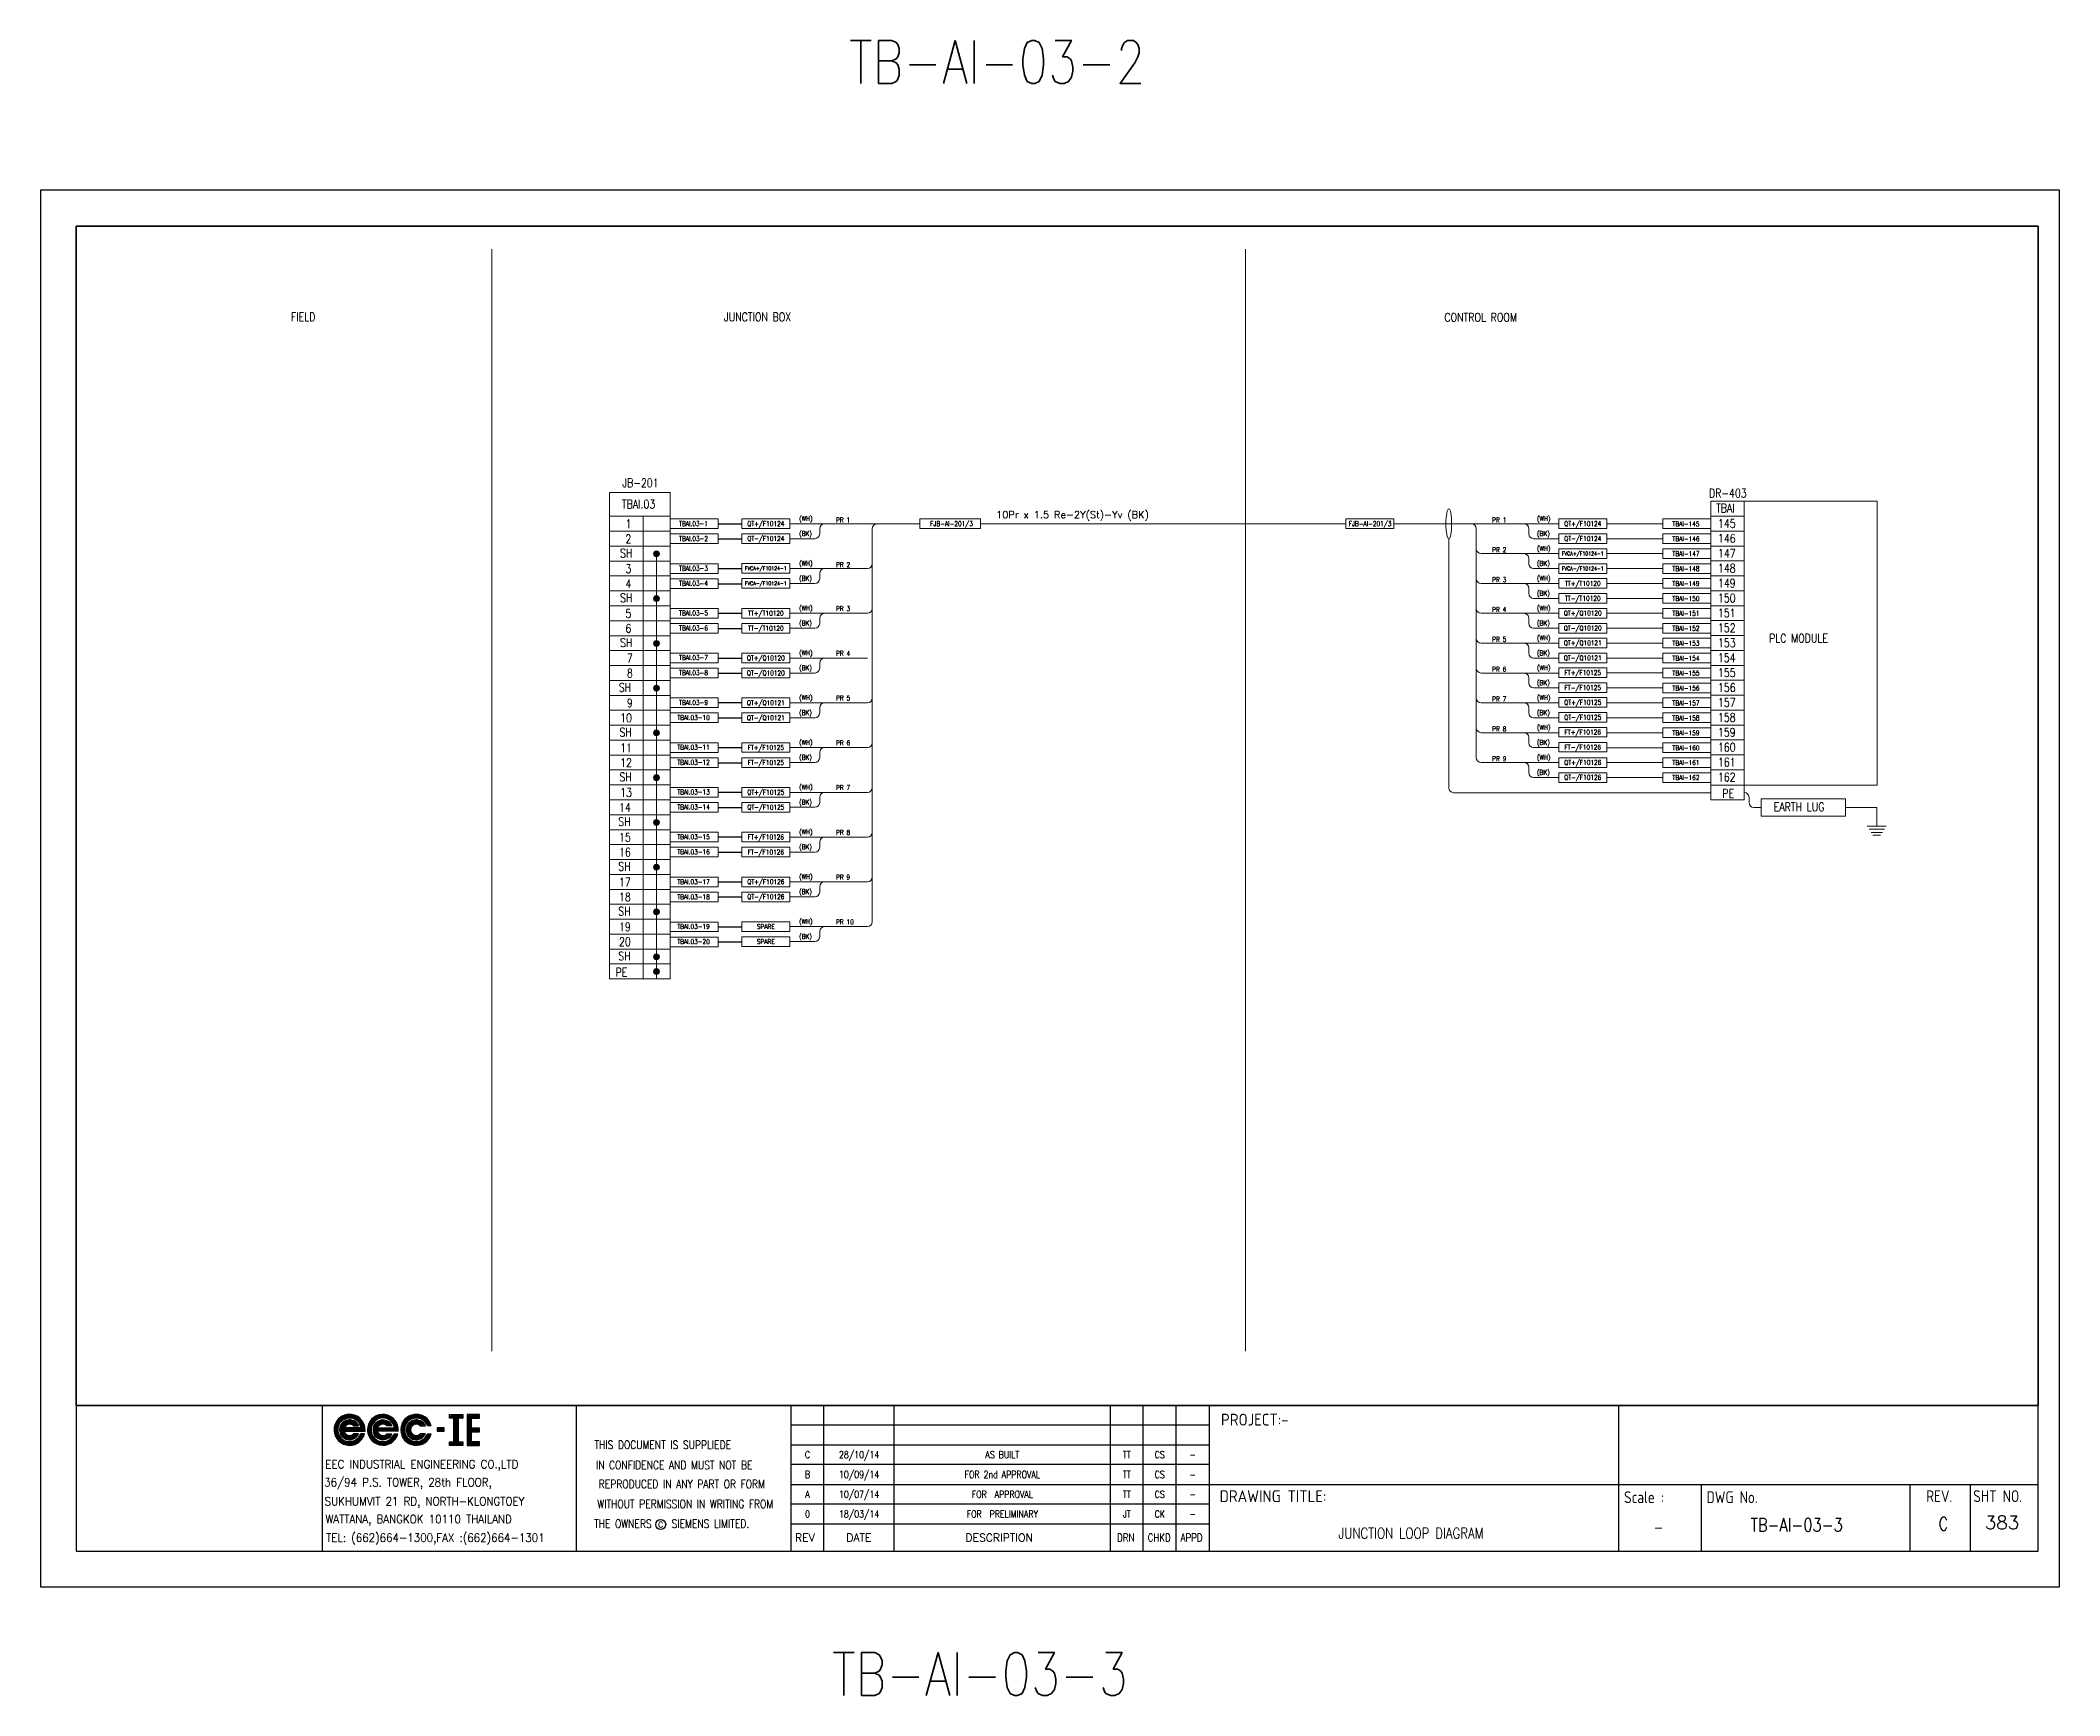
# Model space of a CAD drawing. Header units: millimetres. Extents: x -14942 to 24072, y -50285 to 2207.
# Drawn here: x 552.8 to 975.8, y -6106.5 to -5759.9 of the extents above; entities that cross this region are included whole.
import ezdxf
from ezdxf.enums import TextEntityAlignment as Align

# ---------------------------------------------------------------- set-up
doc = ezdxf.new("R2010")
doc.units = ezdxf.units.MM
doc.header["$MEASUREMENT"] = 0
doc.layers.get('0').update_dxf_attribs({"linetype": 'CONTINUOUS'})
for name, color, linetype in [('52049_PAPER A4$0$Frame_A1', 253, 'CONTINUOUS'), ('BEAM', 3, 'CONTINUOUS'), ('INSTRUMENT', 1, 'CONTINUOUS'), ('TEXT', 2, 'CONTINUOUS')]:
    doc.layers.add(name, color=color, linetype=linetype)
doc.styles.add('52049_PAPER A4$0$ISO Proportional', font='isocp.shx')
doc.styles.add('52049_PAPER A4$0$ROMANS', font='isocp.shx')
doc.styles.add('52049_PAPER A4$0$Romans-title', font='romans.shx')
doc.styles.add('ROMANS', font='romans')

# ---------------------------------------------------------------- blocks, each defined once
blk = doc.blocks.new('52049_PAPER A4$0$eec-ie')
at = {"layer": '52049_PAPER A4$0$Frame_A1', "color": 0, "lineweight": -3}
for p, q in [((0, 0), (0.87, 0.87)), ((0, -0.08), (0.3, 0.22)), ((0, -0.16), (0.26, 0.1)), ((0, -0.23), (0.24, 0)), ((0.01, 0.09), (0.78, 0.86)), ((0.04, 0.2), (0.68, 0.83)), ((0.09, 0.32), (0.55, 0.78)), ((0.26, 0.57), (0.3, 0.62)), ((0.34, -0.12), (1, 0.53)), ((0.35, -0.04), (0.92, 0.53)), ((0.35, -0.19), (1.07, 0.52)), ((0.36, 0.05), (0.82, 0.51)), ((0.37, -0.26), (0.66, 0.04)), ((0.39, -0.32), (0.74, 0.04)), ((0.4, 0.17), (0.7, 0.47)), ((0.41, -0.37), (0.82, 0.04)), ((1.69, 0.04), (0.64, 0.04)), ((0.65, 0.57), (0.96, 0.88)), ((0.68, -0.17), (0.9, 0.04)), ((0.76, -0.17), (0.98, 0.04)), ((0.77, 0.62), (1.03, 0.88)), ((0.84, -0.17), (1.05, 0.04)), ((0.87, 0.64), (1.1, 0.87)), ((0.87, 0.25), (1.13, 0.51)), ((0.92, -0.17), (1.13, 0.04)), ((0.95, 0.64), (1.17, 0.86)), ((0.96, 0.26), (1.19, 0.49)), ((1, -0.17), (1.21, 0.04)), ((1.03, 0.64), (1.23, 0.84)), ((1.03, 0.25), (1.24, 0.46)), ((1.07, -0.17), (1.29, 0.04)), ((1.09, 0.24), (1.29, 0.44)), ((1.1, 0.63), (1.29, 0.82)), ((1.15, 0.21), (1.34, 0.4)), ((1.15, -0.17), (1.37, 0.04)), ((1.16, 0.62), (1.35, 0.8)), ((1.19, 0.18), (1.38, 0.37)), ((1.22, 0.6), (1.4, 0.78)), ((1.22, 0.15), (1.54, 0.15)), ((1.23, -0.17), (1.44, 0.04)), ((1.25, 0.15), (1.42, 0.33)), ((1.28, 0.57), (1.45, 0.75)), ((1.31, -0.17), (1.52, 0.04)), ((1.32, 0.15), (1.46, 0.29)), ((1.33, 0.55), (1.5, 0.72)), ((1.38, 0.52), (1.54, 0.69)), ((1.39, -0.17), (1.6, 0.04)), ((1.4, 0.15), (1.49, 0.24)), ((1.42, 0.49), (1.59, 0.65)), ((1.46, 0.45), (1.63, 0.62)), ((1.46, -0.17), (1.68, 0.04)), ((1.48, 0.15), (1.52, 0.19)), ((1.5, 0.41), (1.67, 0.58)), ((1.54, 0.37), (1.71, 0.54)), ((1.54, -0.17), (1.9, 0.18)), ((1.57, 0.33), (1.74, 0.49)), ((1.6, 0.28), (1.77, 0.45)), ((1.62, -0.17), (1.91, 0.12)), ((1.63, 0.23), (1.8, 0.4)), ((1.65, 0.17), (1.83, 0.35)), ((1.67, 0.11), (1.86, 0.3)), ((1.69, 0.05), (1.88, 0.24)), ((1.7, -0.17), (1.93, 0.06)), ((2.09, -0.09), (2.37, 0.19)), ((2.1, -0.01), (2.51, 0.41)), ((2.1, -0.17), (2.34, 0.08)), ((2.11, 0.08), (2.88, 0.86)), ((2.13, 0.18), (2.78, 0.83)), ((2.18, 0.31), (2.65, 0.78)), ((2.31, 0.52), (2.45, 0.65)), ((2.44, -0.05), (3.02, 0.52)), ((2.44, -0.13), (3.1, 0.52)), ((2.45, -0.2), (2.78, 0.13)), ((2.46, 0.04), (2.93, 0.51)), ((2.46, -0.26), (2.76, 0.04)), ((2.48, -0.32), (2.84, 0.04)), ((2.49, 0.15), (2.81, 0.47)), ((2.56, 0.45), (2.97, 0.87)), ((2.72, -0.17), (2.92, 0.04)), ((2.73, 0.04), (3.79, 0.04)), ((2.77, 0.59), (3.06, 0.87)), ((2.79, -0.17), (3, 0.04)), ((2.84, 0.19), (3.17, 0.51)), ((2.87, -0.17), (3.08, 0.04)), ((2.89, 0.63), (3.13, 0.87)), ((2.95, -0.17), (3.15, 0.04)), ((2.98, 0.64), (3.2, 0.86)), ((2.98, 0.26), (3.23, 0.5)), ((3.03, -0.17), (3.23, 0.04)), ((3.06, 0.65), (3.27, 0.85)), ((3.07, 0.26), (3.29, 0.48)), ((3.11, -0.17), (3.31, 0.04)), ((3.14, 0.64), (3.33, 0.83)), ((3.14, 0.25), (3.34, 0.46)), ((3.18, -0.17), (3.39, 0.04)), ((3.2, 0.24), (3.39, 0.43)), ((3.21, 0.63), (3.39, 0.81)), ((3.25, 0.21), (3.44, 0.4)), ((3.26, -0.17), (3.47, 0.04)), ((3.27, 0.62), (3.44, 0.79)), ((3.29, 0.18), (3.48, 0.36)), ((3.62, 0.16), (3.31, 0.16)), ((3.33, 0.6), (3.5, 0.77)), ((3.34, -0.17), (3.54, 0.04)), ((3.36, 0.16), (3.52, 0.32)), ((3.38, 0.57), (3.55, 0.74)), ((3.42, -0.17), (3.62, 0.04)), ((3.43, 0.55), (3.59, 0.71)), ((3.43, 0.16), (3.55, 0.28)), ((3.48, 0.52), (3.64, 0.68)), ((3.5, -0.17), (3.7, 0.04)), ((3.51, 0.16), (3.58, 0.23)), ((3.52, 0.48), (3.68, 0.64)), ((3.57, 0.45), (3.72, 0.61)), ((3.57, -0.17), (3.78, 0.04)), ((3.59, 0.16), (3.61, 0.18)), ((3.6, 0.41), (3.76, 0.57)), ((3.64, 0.37), (3.8, 0.53)), ((3.65, -0.17), (3.99, 0.17)), ((3.67, 0.32), (3.83, 0.48)), ((3.7, 0.27), (3.87, 0.44)), ((3.73, 0.22), (3.9, 0.39)), ((3.73, -0.17), (4, 0.11)), ((3.75, 0.17), (3.92, 0.34)), ((3.77, 0.11), (3.95, 0.28)), ((3.79, 0.05), (3.97, 0.23)), ((3.81, -0.17), (4.02, 0.04)), ((4.18, -0.03), (4.57, 0.36)), ((4.18, -0.11), (4.47, 0.18)), ((4.18, -0.18), (4.43, 0.07)), ((4.19, 0.06), (5, 0.86)), ((4.21, 0.16), (4.9, 0.84)), ((4.25, 0.28), (4.78, 0.8)), ((4.34, 0.45), (4.61, 0.71)), ((4.53, -0.15), (5.2, 0.53)), ((4.53, -0.07), (5.13, 0.53)), ((4.54, 0.02), (5.04, 0.52)), ((4.54, -0.22), (4.86, 0.1)), ((4.57, 0.12), (4.93, 0.49)), ((4.69, 0.48), (5.08, 0.87)), ((4.69, 0.32), (4.73, 0.37)), ((4.88, 0.59), (5.16, 0.88)), ((4.96, 0.2), (5.27, 0.52)), ((4.99, 0.63), (5.24, 0.87)), ((5.08, 0.64), (5.31, 0.86)), ((5.09, 0.25), (5.33, 0.5)), ((5.16, 0.64), (5.37, 0.85)), ((5.17, 0.26), (5.39, 0.48)), ((5.24, 0.64), (5.43, 0.83)), ((5.24, 0.25), (5.44, 0.46)), ((5.3, 0.63), (5.49, 0.82)), ((5.3, 0.23), (5.49, 0.43)), ((5.35, 0.2), (5.54, 0.39)), ((5.37, 0.61), (5.55, 0.79)), ((5.39, 0.17), (5.58, 0.36)), ((5.4, 0.15), (5.72, 0.15)), ((5.42, 0.59), (5.6, 0.77)), ((5.46, 0.15), (5.62, 0.32)), ((5.48, 0.57), (5.65, 0.74)), ((5.53, 0.54), (5.7, 0.71)), ((5.53, 0.15), (5.65, 0.27)), ((5.58, 0.51), (5.74, 0.68)), ((5.61, 0.15), (5.68, 0.23)), ((5.62, 0.47), (5.79, 0.64)), ((5.66, 0.44), (5.83, 0.6)), ((5.69, 0.15), (5.71, 0.18)), ((5.7, 0.4), (5.87, 0.56)), ((5.73, 0.36), (5.9, 0.52)), ((5.77, 0.31), (5.94, 0.48)), ((5.8, 0.26), (5.97, 0.43)), ((5.82, 0.21), (6, 0.38)), ((5.85, 0.15), (6.02, 0.33)), ((6.09, 0.15), (5.85, 0.15)), ((5.92, 0.15), (6.05, 0.28)), ((6, 0.15), (6.07, 0.22)), ((6.08, 0.15), (6.09, 0.16)), ((6.9, 0.04), (6.46, 0.04)), ((6.46, 0.04), (6.46, -0.18)), ((6.46, -0.01), (6.51, 0.04)), ((6.46, -0.09), (6.59, 0.04)), ((6.46, -0.17), (6.66, 0.04)), ((6.52, -0.18), (6.74, 0.04)), ((6.6, -0.18), (6.82, 0.04)), ((6.68, -0.18), (6.9, 0.04)), ((6.9, -0.18), (6.9, 0.04)), ((7.23, 0.68), (7.41, 0.86)), ((7.27, 0.64), (7.49, 0.86)), ((7.35, 0.64), (7.57, 0.86)), ((7.43, 0.64), (7.65, 0.86)), ((7.5, 0.64), (7.72, 0.86)), ((7.51, 0.57), (7.8, 0.86)), ((7.51, 0.49), (7.88, 0.86)), ((7.51, 0.41), (7.96, 0.86)), ((7.51, 0.34), (7.78, 0.61)), ((7.51, 0.26), (7.78, 0.53)), ((7.51, 0.18), (7.78, 0.45)), ((7.51, 0.1), (7.78, 0.38)), ((7.51, 0.02), (7.78, 0.3)), ((7.51, -0.05), (7.78, 0.22)), ((7.51, -0.13), (7.78, 0.14)), ((7.51, -0.21), (7.78, 0.07)), ((7.82, 0.64), (8.04, 0.86)), ((7.89, 0.64), (8.06, 0.81)), ((7.97, 0.64), (8.06, 0.73)), ((8.05, 0.64), (8.06, 0.65)), ((8.33, 0.46), (8.74, 0.86)), ((8.33, 0.54), (8.66, 0.86)), ((8.33, 0.38), (8.82, 0.86)), ((8.33, 0.69), (8.5, 0.86)), ((8.33, 0.62), (8.58, 0.86)), ((8.33, 0.3), (8.61, 0.58)), ((8.33, 0.23), (8.61, 0.5)), ((8.33, 0.15), (8.61, 0.42)), ((8.33, 0.07), (8.61, 0.35)), ((8.33, -0.01), (8.61, 0.27)), ((8.33, -0.09), (8.61, 0.19)), ((8.33, -0.16), (8.61, 0.11)), ((8.33, -0.24), (8.61, 0.03)), ((8.33, -0.4), (8.74, 0.01)), ((8.33, -0.32), (8.66, 0.01)), ((8.33, -0.48), (8.82, 0.01)), ((8.67, 0.64), (8.89, 0.86)), ((8.68, -0.21), (8.9, 0.01)), ((8.75, 0.64), (8.97, 0.86)), ((8.75, -0.21), (8.97, 0.01)), ((8.83, 0.64), (9.05, 0.86)), ((8.83, -0.21), (9.05, 0.01)), ((8.91, 0.64), (9.11, 0.84)), ((8.99, 0.64), (9.11, 0.76)), ((9.06, 0.64), (9.11, 0.69)), ((0.02, -0.3), (0.23, -0.08)), ((0.03, -0.36), (0.23, -0.16)), ((0.05, -0.42), (0.24, -0.23)), ((0.07, -0.47), (0.26, -0.29)), ((0.1, -0.53), (0.27, -0.35)), ((0.12, -0.58), (0.3, -0.4)), ((0.15, -0.63), (0.32, -0.46)), ((0.19, -0.67), (0.35, -0.5)), ((0.22, -0.72), (0.39, -0.55)), ((0.26, -0.76), (0.42, -0.59)), ((0.3, -0.8), (0.46, -0.63)), ((0.34, -0.83), (0.5, -0.67)), ((0.38, -0.87), (0.55, -0.7)), ((0.42, -0.9), (0.59, -0.73)), ((0.44, -0.42), (0.64, -0.22)), ((0.47, -0.47), (0.66, -0.27)), ((0.47, -0.93), (0.65, -0.76)), ((0.5, -0.51), (0.69, -0.32)), ((0.52, -0.96), (0.7, -0.78)), ((0.54, -0.55), (0.73, -0.36)), ((0.58, -0.59), (0.78, -0.39)), ((0.58, -0.98), (0.76, -0.8)), ((0.62, -0.17), (1.94, -0.17)), ((0.63, -0.62), (0.83, -0.42)), ((0.63, -1.01), (0.82, -0.82)), ((0.68, -0.65), (0.89, -0.44)), ((0.69, -1.03), (0.89, -0.83)), ((0.73, -0.67), (0.96, -0.45)), ((0.75, -1.04), (0.96, -0.83)), ((0.79, -0.69), (1.04, -0.44)), ((0.82, -1.05), (1.04, -0.83)), ((0.85, -0.71), (1.19, -0.37)), ((0.89, -1.06), (1.14, -0.81)), ((0.92, -0.72), (1.29, -0.34)), ((0.96, -1.07), (1.25, -0.77)), ((1, -0.72), (1.37, -0.34)), ((1.04, -1.06), (1.76, -0.34)), ((1.09, -0.71), (1.45, -0.34)), ((1.13, -1.05), (1.84, -0.34)), ((1.2, -0.67), (1.53, -0.34)), ((1.54, -0.34), (1.22, -0.34)), ((1.23, -1.03), (1.9, -0.36)), ((1.35, -0.99), (1.86, -0.48)), ((1.53, -0.88), (1.76, -0.66)), ((1.65, -0.38), (1.68, -0.34)), ((1.91, -0.34), (1.66, -0.34)), ((1.78, -0.17), (1.94, -0.01)), ((1.85, -0.17), (1.94, -0.09)), ((1.93, -0.17), (1.94, -0.17)), ((2.1, -0.24), (2.32, -0.02)), ((2.11, -0.3), (2.32, -0.1)), ((2.13, -0.36), (2.32, -0.17)), ((2.15, -0.42), (2.33, -0.24)), ((2.17, -0.48), (2.35, -0.3)), ((2.2, -0.53), (2.37, -0.36)), ((2.22, -0.58), (2.39, -0.42)), ((2.25, -0.63), (2.42, -0.47)), ((2.29, -0.68), (2.45, -0.51)), ((2.32, -0.72), (2.48, -0.56)), ((2.36, -0.76), (2.52, -0.6)), ((2.4, -0.8), (2.56, -0.64)), ((2.44, -0.84), (2.6, -0.68)), ((2.48, -0.87), (2.64, -0.71)), ((2.51, -0.38), (2.71, -0.17)), ((2.53, -0.9), (2.69, -0.74)), ((2.54, -0.43), (2.73, -0.23)), ((2.57, -0.47), (2.76, -0.28)), ((2.58, -0.93), (2.74, -0.77)), ((2.6, -0.51), (2.79, -0.33)), ((2.63, -0.96), (2.8, -0.79)), ((2.64, -0.55), (2.83, -0.37)), ((2.68, -0.98), (2.86, -0.81)), ((2.69, -0.59), (2.87, -0.4)), ((4.02, -0.17), (2.71, -0.17)), ((2.73, -0.62), (2.93, -0.43)), ((2.74, -1.01), (2.92, -0.82)), ((2.78, -0.65), (2.99, -0.44)), ((2.8, -1.02), (2.99, -0.83)), ((2.84, -0.67), (3.06, -0.45)), ((2.86, -1.04), (3.06, -0.84)), ((2.9, -0.69), (3.14, -0.44)), ((2.92, -1.05), (3.14, -0.83)), ((2.96, -0.7), (3.32, -0.35)), ((2.99, -1.06), (3.24, -0.81)), ((3.03, -0.71), (3.39, -0.35)), ((3.07, -1.06), (3.36, -0.77)), ((3.11, -0.71), (3.47, -0.35)), ((3.15, -1.06), (3.86, -0.35)), ((3.2, -0.7), (3.55, -0.35)), ((3.24, -1.04), (3.94, -0.35)), ((3.31, -0.35), (3.62, -0.35)), ((3.32, -0.65), (3.62, -0.36)), ((3.35, -1.02), (3.98, -0.38)), ((3.48, -0.97), (3.93, -0.51)), ((3.74, -0.39), (3.78, -0.35)), ((3.76, -0.35), (3.99, -0.35)), ((3.89, -0.17), (4.02, -0.03)), ((3.96, -0.17), (4.03, -0.11)), ((4.19, -0.25), (4.42, -0.03)), ((4.21, -0.32), (4.41, -0.11)), ((4.22, -0.38), (4.42, -0.18)), ((4.24, -0.44), (4.43, -0.25)), ((4.26, -0.49), (4.45, -0.31)), ((4.29, -0.54), (4.47, -0.37)), ((4.32, -0.59), (4.49, -0.42)), ((4.35, -0.64), (4.52, -0.47)), ((4.38, -0.69), (4.55, -0.52)), ((4.42, -0.73), (4.58, -0.56)), ((4.45, -0.77), (4.62, -0.6)), ((4.49, -0.81), (4.66, -0.64)), ((4.53, -0.84), (4.7, -0.68)), ((4.56, -0.28), (4.8, -0.03)), ((4.58, -0.33), (4.8, -0.11)), ((4.58, -0.88), (4.75, -0.71)), ((4.6, -0.39), (4.81, -0.18)), ((4.62, -0.91), (4.8, -0.74)), ((4.63, -0.44), (4.83, -0.24)), ((4.66, -0.48), (4.86, -0.29)), ((4.67, -0.94), (4.85, -0.77)), ((4.7, -0.52), (4.89, -0.33)), ((4.72, -0.97), (4.9, -0.79)), ((4.74, -0.56), (4.93, -0.37)), ((4.78, -0.6), (4.98, -0.4)), ((4.78, -0.99), (4.96, -0.81)), ((4.83, -0.63), (5.03, -0.43)), ((4.83, -1.01), (5.03, -0.82)), ((4.88, -0.66), (5.09, -0.44)), ((4.89, -1.03), (5.1, -0.83)), ((4.93, -0.68), (5.17, -0.45)), ((4.96, -1.05), (5.17, -0.83)), ((4.99, -0.7), (5.26, -0.43)), ((5.02, -1.06), (5.26, -0.82)), ((5.06, -0.71), (5.43, -0.34)), ((5.09, -1.06), (5.36, -0.8)), ((5.13, -0.72), (5.5, -0.34)), ((5.17, -1.07), (5.49, -0.75)), ((5.21, -0.71), (5.58, -0.34)), ((5.25, -1.06), (5.97, -0.34)), ((5.3, -0.7), (5.66, -0.34)), ((5.35, -1.05), (6.05, -0.34)), ((5.72, -0.34), (5.4, -0.34)), ((5.43, -0.65), (5.71, -0.37)), ((5.45, -1.02), (6.07, -0.4)), ((5.58, -0.96), (6.02, -0.53)), ((5.81, -0.43), (5.89, -0.34)), ((5.85, -0.34), (6.09, -0.34)), ((6.46, -0.18), (6.9, -0.18)), ((6.75, -0.18), (6.9, -0.04)), ((6.83, -0.18), (6.9, -0.12)), ((7.23, -0.95), (7.34, -0.84)), ((7.23, -0.88), (7.26, -0.84)), ((7.23, -1.03), (7.42, -0.84)), ((7.28, -1.07), (7.5, -0.84)), ((7.35, -1.07), (7.78, -0.64)), ((7.43, -1.07), (7.78, -0.71)), ((7.51, -0.29), (7.78, -0.01)), ((7.51, -0.37), (7.78, -0.09)), ((7.51, -0.44), (7.78, -0.17)), ((7.51, -0.52), (7.78, -0.25)), ((7.51, -0.6), (7.78, -0.32)), ((7.51, -0.68), (7.78, -0.4)), ((7.51, -0.76), (7.78, -0.48)), ((7.51, -0.83), (7.78, -0.56)), ((7.51, -1.07), (7.78, -0.79)), ((7.59, -1.07), (7.81, -0.84)), ((7.67, -1.07), (7.89, -0.84)), ((7.74, -1.07), (7.96, -0.84)), ((7.82, -1.07), (8.04, -0.84)), ((7.9, -1.07), (8.06, -0.91)), ((7.98, -1.07), (8.06, -0.98)), ((8.06, -1.07), (8.06, -1.06)), ((8.33, -0.55), (8.61, -0.28)), ((8.33, -0.63), (8.61, -0.36)), ((8.33, -0.71), (8.61, -0.43)), ((8.33, -0.79), (8.61, -0.51)), ((8.33, -0.86), (8.61, -0.59)), ((8.33, -0.94), (8.61, -0.67)), ((8.33, -1.02), (8.61, -0.75)), ((8.37, -1.07), (8.61, -0.82)), ((8.45, -1.07), (8.67, -0.84)), ((8.52, -1.07), (8.74, -0.84)), ((8.6, -1.07), (8.82, -0.84)), ((8.68, -1.07), (8.9, -0.84)), ((8.76, -1.07), (8.98, -0.84)), ((8.84, -1.07), (9.06, -0.84)), ((8.91, -0.21), (9.11, -0.02)), ((8.91, -1.07), (9.11, -0.87)), ((8.99, -0.21), (9.11, -0.09)), ((8.99, -1.07), (9.11, -0.95)), ((9.07, -0.21), (9.11, -0.17)), ((9.07, -1.07), (9.11, -1.03))]:
    blk.add_line(p, q, dxfattribs=at)
for points in [[(7.23, 0.86), (8.06, 0.86), (8.06, 0.64), (7.78, 0.64), (7.78, -0.84), (8.06, -0.84), (8.06, -1.07), (7.23, -1.07), (7.23, -0.84), (7.51, -0.84), (7.51, 0.64), (7.23, 0.64)], [(8.61, 0.01), (8.61, 0.64), (9.11, 0.64), (9.11, 0.86), (8.33, 0.86), (8.33, -1.07), (9.11, -1.07), (9.11, -0.84), (8.61, -0.84), (8.61, -0.21), (9.11, -0.21), (9.11, 0.01)]]:
    blk.add_lwpolyline(points, close=True, dxfattribs=at)
for centre, radius, start, end in [((0.97, -0.09), 0.972, 355.3439, 345.1466), ((0.97, -0.09), 0.737, 10.5243, 340.256), ((0.97, -0.09), 0.623, 23.5697, 336.4303), ((0.97, -0.09), 0.354, 44.7876, 157.6107), ((3.06, -0.09), 0.967, 355.6074, 344.7747), ((3.06, -0.09), 0.742, 10.0766, 339.9937), ((3.06, -0.09), 0.618, 24.2545, 335.7455), ((3.06, -0.09), 0.358, 45.1096, 158.7579), ((5.15, -0.09), 0.972, 14.8534, 345.1466), ((5.15, -0.09), 0.737, 19.744, 340.256), ((5.15, -0.09), 0.623, 23.5697, 336.4303), ((5.15, -0.09), 0.354, 44.7876, 315.2124), ((0.97, -0.09), 0.354, 192.8901, 315.2124), ((3.06, -0.09), 0.358, 191.9242, 314.8904)]:
    blk.add_arc(centre, radius, start, end, dxfattribs=at)
blk = doc.blocks.new('52049_PAPER A4$0$eec logo')
at = {"color": 7, "xscale": 2.786697286423482, "yscale": 2.786697286423482, "zscale": 2.786697286423482}
blk.add_blockref('52049_PAPER A4$0$eec-ie', (50.01, 25.95), dxfattribs=at)
blk = doc.blocks.new('FJB')
at = {"color": 3}
for p, q in [((-415.5, 38.01), (-4.5, 38.01)), ((-363.94, 38.01), (-363.94, 7.5)), ((-310.77, 38.01), (-310.77, 7.5)), ((-265.75, 7.5), (-265.75, 38.01)), ((-258.85, 7.5), (-258.85, 38.01)), ((-244.11, 7.5), (-244.11, 38.01)), ((-198.84, 7.5), (-198.84, 38.01)), ((-191.95, 7.5), (-191.95, 38.01)), ((-185.05, 7.5), (-185.05, 38.01)), ((-178.16, 38.01), (-178.16, 7.5)), ((-92.38, 38.01), (-92.38, 7.5)), ((-178.16, 21.46), (-4.5, 21.46)), ((-75.06, 21.46), (-75.06, 7.5)), ((-31.4, 21.46), (-31.4, 7.5)), ((-18.75, 21.46), (-18.75, 7.5)), ((-265.75, 13.19), (-178.16, 13.19))]:
    blk.add_line(p, q, dxfattribs=at)
at = {"color": 1}
for p, q in [((-178.16, 33.87), (-265.75, 33.87)), ((-265.75, 29.74), (-178.16, 29.74)), ((-178.16, 25.6), (-265.75, 25.6)), ((-265.75, 21.46), (-178.16, 21.46)), ((-178.16, 17.33), (-265.75, 17.33))]:
    blk.add_line(p, q, dxfattribs=at)
at = {"color": 7}
for p, q in [((-4.5, 38.01), (-96.38, 38.01)), ((-92.38, 38.01), (-92.38, 19.85))]:
    blk.add_line(p, q, dxfattribs=at)
blk.add_lwpolyline([(0, 0), (0, 292.5), (-423, 292.5), (-423, 0)], close=True, dxfattribs=at)
blk.add_lwpolyline([(-415.5, 285), (-4.5, 285), (-4.5, 38.01), (-415.5, 38.01)], close=True)
at = {"color": 3}
blk.add_lwpolyline([(-4.5, 7.5), (-4.5, 285), (-415.5, 285), (-415.5, 7.5)], close=True, dxfattribs=at)
at = {"color": 2}
blk.add_circle((-293.05, 13.05), 1.05, dxfattribs=at)
at = {"color": 3, "xscale": 1.200000000000001, "yscale": 1.200000000000001, "zscale": 1.200000000000001}
blk.add_blockref('52049_PAPER A4$0$eec logo', (-421.49, 2.05), dxfattribs=at)
at = {"color": 2, "style": '52049_PAPER A4$0$ISO Proportional'}
for s, height, p in [('PROJECT:-', 2.482, (-168.61, 35.02)), ('DRAWING TITLE:', 2.4821, (-164.78, 18.99))]:
    blk.add_text(s, height=height, dxfattribs=at).set_placement(p, align=Align.MIDDLE_CENTER)
at = {"color": 2, "style": '52049_PAPER A4$0$Romans-title', "width": 0.8}
for s, p in [('THIS DOCUMENT IS SUPPLIEDE', (-292.63, 29.75)), ('IN CONFIDENCE AND MUST NOT BE', (-290.24, 25.51)), (' REPRODUCED IN ANY PART OR FORM', (-289.1, 21.53)), (' WITHOUT PERMISSION IN WRITING FROM ', (-287.9, 17.35)), ('THE OWNERS   SIEMENS LIMITED. ', (-290.28, 13.22))]:
    blk.add_text(s, height=1.75, dxfattribs=at).set_placement(p, align=Align.MIDDLE)
at = {"color": 2, "style": '52049_PAPER A4$0$Romans-title'}
for s, height, width, p in [('EEC INDUSTRIAL ENGINEERING CO.,LTD', 1.75, 0.9, (-363.31, 24.81)), ('36/94 P.S. TOWER, 28th FLOOR,', 1.75, 0.9, (-363.55, 21.03, -1.75)), ('SUKHUMVIT 21 RD, NORTH-KLONGTOEY', 1.75, 0.9, (-363.45, 17.05, -1.75)), ('WATTANA, BANGKOK 10110 THAILAND ', 1.75, 0.9, (-363.25, 13.31, -1.75)), ('TEL: (662)664-1300,FAX :(662)664-1301', 1.75, 0.9, (-363.14, 9.42, -1.75)), ('DRN', 1.655, 0.8, (-197.44, 9.49)), ('CHKD', 1.655, 0.8, (-191.03, 9.49)), ('APPD', 1.655, 0.8, (-184.14, 9.49))]:
    blk.add_text(s, height=height, dxfattribs=dict(at, width=width)).set_placement(p)
at = {"color": 2}
for s, height, style, width, p in [('C', 1.5, '52049_PAPER A4$0$Romans-title', 0.8, (-262.3, 27.67)), ('28/10/14', 1.5, '52049_PAPER A4$0$Romans-title', 0.8, (-251.48, 27.67)), ('AS BUILT', 1.5, '52049_PAPER A4$0$Romans-title', 0.8, (-221.48, 27.67)), ('TT', 1.5, '52049_PAPER A4$0$Romans-title', 0.8, (-195.39, 27.67)), ('CS', 1.5, '52049_PAPER A4$0$Romans-title', 0.8, (-188.5, 27.67)), ('-', 1.5, '52049_PAPER A4$0$Romans-title', 0.8, (-181.6, 27.67)), ('B', 1.5, '52049_PAPER A4$0$Romans-title', 0.8, (-262.3, 23.53)), ('10/09/14', 1.5, '52049_PAPER A4$0$Romans-title', 0.8, (-251.48, 23.53)), ('FOR 2nd APPROVAL', 1.5, '52049_PAPER A4$0$Romans-title', 0.8, (-221.48, 23.53)), ('TT', 1.5, '52049_PAPER A4$0$Romans-title', 0.8, (-195.39, 23.53)), ('CS', 1.5, '52049_PAPER A4$0$Romans-title', 0.8, (-188.5, 23.53)), ('-', 1.5, '52049_PAPER A4$0$Romans-title', 0.8, (-181.6, 23.53)), ('A', 1.5, '52049_PAPER A4$0$Romans-title', 0.8, (-262.3, 19.39)), ('10/07/14', 1.5, '52049_PAPER A4$0$Romans-title', 0.8, (-251.48, 19.39)), ('FOR  APPROVAL', 1.5, '52049_PAPER A4$0$Romans-title', 0.8, (-221.48, 19.39)), ('TT', 1.5, '52049_PAPER A4$0$Romans-title', 0.8, (-195.39, 19.39)), ('CS', 1.5, '52049_PAPER A4$0$Romans-title', 0.8, (-188.5, 19.39)), ('-', 1.5, '52049_PAPER A4$0$Romans-title', 0.8, (-181.6, 19.39)), ('Scale :', 2.482, '52049_PAPER A4$0$ROMANS', 0.9, (-87.06, 18.78)), ('DWG No.', 2.482, '52049_PAPER A4$0$ROMANS', 0.9, (-68.61, 18.78)), ('REV.', 2.482, '52049_PAPER A4$0$ROMANS', 0.9, (-25.21, 18.99)), ('SHT NO.', 2.482, '52049_PAPER A4$0$ROMANS', 0.9, (-12.98, 18.99)), ('0', 1.5, '52049_PAPER A4$0$Romans-title', 0.8, (-262.3, 15.26)), ('18/03/14', 1.5, '52049_PAPER A4$0$Romans-title', 0.8, (-251.48, 15.26)), ('FOR  PRELIMINARY', 1.5, '52049_PAPER A4$0$Romans-title', 0.8, (-221.48, 15.26)), ('JT', 1.5, '52049_PAPER A4$0$Romans-title', 0.8, (-195.39, 15.26)), ('CK', 1.5, '52049_PAPER A4$0$Romans-title', 0.8, (-188.5, 15.26)), ('-', 1.5, '52049_PAPER A4$0$Romans-title', 0.8, (-181.6, 15.26)), ('C', 2.8, '52049_PAPER A4$0$Romans-title', 0.8, (-24.36, 13.21)), ('-', 2.25, '52049_PAPER A4$0$Romans-title', 0.8, (-84, 12.48))]:
    blk.add_text(s, height=height, dxfattribs=dict(at, style=style, width=width)).set_placement(p, align=Align.MIDDLE_CENTER)
at = {"color": 2, "style": '52049_PAPER A4$0$Romans-title'}
blk.add_text('C', height=1.19, dxfattribs=at).set_placement((-293.05, 13.05), align=Align.MIDDLE)
for s, height, p in [('REV', 1.655, (-264.9, 9.49)), ('DATE', 1.655, (-254.17, 9.49)), ('DESCRIPTION', 1.6548, (-229.2, 9.49))]:
    blk.add_text(s, height=height, dxfattribs=at).set_placement(p)
at = {"layer": 'TEXT', "style": 'ROMANS', "width": 0.8}
blk.add_text('JUNCTION LOOP DIAGRAM ', height=2.25, dxfattribs=at).set_placement((-135.27, 11.24), align=Align.MIDDLE_CENTER)

msp = doc.modelspace()

# ---------------------------------------------------------------- hatches: boundary and pattern name
at = {"layer": 'INSTRUMENT', "lineweight": 13}
for points in [[(682.51, -5867.42, 1), (681.29, -5867.42, 1)], [(682.51, -5876.8, 1), (681.29, -5876.8, 1)], [(682.51, -5886.17, 1), (681.29, -5886.17, 1)], [(682.51, -5895.55, 1), (681.29, -5895.55, 1)], [(682.51, -5904.92, 1), (681.29, -5904.92, 1)], [(682.51, -5914.3, 1), (681.29, -5914.3, 1)], [(682.51, -5923.67, 1), (681.29, -5923.67, 1)], [(682.51, -5933.05, 1), (681.29, -5933.05, 1)], [(682.51, -5942.42, 1), (681.29, -5942.42, 1)], [(682.51, -5951.8, 1), (681.29, -5951.8, 1)], [(682.51, -5954.92, 1), (681.29, -5954.92, 1)], [(682.51, -5954.92, 1), (681.29, -5954.92, 1)]]:
    msp.add_hatch(color=7, dxfattribs=at).paths.add_polyline_path(points)

# ---------------------------------------------------------------- linework, layer by layer
at = {"layer": 'BEAM', "color": 7, "lineweight": 13, "ltscale": 0.3}
for p, q in [((647.38, -6034.38), (647.38, -5803.63)), ((805.29, -6034.38), (805.29, -5803.63))]:
    msp.add_line(p, q, dxfattribs=at)
at = {"layer": 'INSTRUMENT', "color": 7, "lineweight": 13}
for p, q in [((902.76, -5856.4), (909.78, -5856.4)), ((902.76, -5859.53), (902.76, -5856.4)), ((909.78, -5859.53), (909.78, -5856.4)), ((672.07, -5859.56), (684.77, -5859.56)), ((672.07, -5859.56), (672.07, -5956.44)), ((684.77, -5862.69), (672.07, -5862.69)), ((679.1, -5859.56), (679.1, -5956.44)), ((684.77, -5859.56), (684.77, -5956.44)), ((709.82, -5861.13), (722.44, -5861.13)), ((716.09, -5863.25), (716.09, -5862.13)), ((722.44, -5861.13), (737.07, -5861.13)), ((727.11, -5862.13), (727.11, -5944.5)), ((749.77, -5861.11), (826.32, -5861.11)), ((870.93, -5861.13), (836.36, -5861.13)), ((853.64, -5862.13), (853.64, -5910.13)), ((870.93, -5861.13), (858.31, -5861.13)), ((864.66, -5863.25), (864.66, -5862.13)), ((892.73, -5861.13), (880.96, -5861.13)), ((902.76, -5859.53), (909.78, -5859.53)), ((902.76, -5859.53), (902.76, -5918.97)), ((909.78, -5859.53), (902.76, -5859.53)), ((909.78, -5862.65), (902.76, -5862.65)), ((909.78, -5859.53), (909.78, -5918.97)), ((672.07, -5865.81), (684.77, -5865.81)), ((684.77, -5865.81), (672.07, -5865.81)), ((709.82, -5864.25), (715.09, -5864.25)), ((847.88, -5864.29), (847.88, -5916.44)), ((870.93, -5864.25), (865.66, -5864.25)), ((892.73, -5864.27), (880.96, -5864.27)), ((902.76, -5865.78), (909.78, -5865.78)), ((909.78, -5865.78), (902.76, -5865.78)), ((684.77, -5868.94), (672.07, -5868.94)), ((681.9, -5867.42), (681.9, -5956.44)), ((870.93, -5867.38), (854.64, -5867.38)), ((864.66, -5869.5), (864.66, -5868.38)), ((870.93, -5870.5), (865.66, -5870.5)), ((892.73, -5867.36), (880.96, -5867.36)), ((892.73, -5870.5), (880.96, -5870.5)), ((909.78, -5868.9), (902.76, -5868.9)), ((672.07, -5872.06), (684.77, -5872.06)), ((684.77, -5872.06), (672.07, -5872.06)), ((684.77, -5875.19), (672.07, -5875.19)), ((709.82, -5873.63), (715.09, -5873.63)), ((716.09, -5872.63), (716.09, -5871.5)), ((870.93, -5873.63), (854.64, -5873.63)), ((864.66, -5875.75), (864.66, -5874.63)), ((892.73, -5873.61), (880.96, -5873.61)), ((902.76, -5872.03), (909.78, -5872.03)), ((909.78, -5872.03), (902.76, -5872.03)), ((909.78, -5875.15), (902.76, -5875.15)), ((684.77, -5878.31), (672.07, -5878.31)), ((672.07, -5878.31), (684.77, -5878.31)), ((870.93, -5876.75), (865.66, -5876.75)), ((892.73, -5876.75), (880.96, -5876.75)), ((909.78, -5878.28), (902.76, -5878.28)), ((902.76, -5878.28), (909.78, -5878.28)), ((684.77, -5881.44), (672.07, -5881.44)), ((709.82, -5879.88), (726.11, -5879.88)), ((709.82, -5883), (715.09, -5883)), ((716.09, -5882), (716.09, -5880.88)), ((870.93, -5879.88), (854.64, -5879.88)), ((864.66, -5882), (864.66, -5880.88)), ((870.93, -5883), (865.66, -5883)), ((892.73, -5879.86), (880.96, -5879.86)), ((892.73, -5883), (880.96, -5883)), ((909.78, -5881.4), (902.76, -5881.4)), ((672.07, -5884.56), (684.77, -5884.56)), ((684.77, -5884.56), (672.07, -5884.56)), ((684.77, -5887.69), (672.07, -5887.69)), ((870.93, -5886.13), (854.64, -5886.13)), ((864.66, -5888.25), (864.66, -5887.13)), ((892.73, -5886.11), (880.96, -5886.11)), ((902.76, -5884.53), (909.78, -5884.53)), ((909.78, -5884.53), (902.76, -5884.53)), ((909.78, -5887.65), (902.76, -5887.65)), ((684.77, -5890.81), (672.07, -5890.81)), ((672.07, -5890.81), (684.77, -5890.81)), ((709.82, -5889.25), (726.11, -5889.25)), ((709.82, -5892.38), (715.09, -5892.38)), ((716.09, -5891.38), (716.09, -5890.25)), ((870.93, -5892.38), (854.64, -5892.38)), ((870.93, -5889.25), (865.66, -5889.25)), ((892.73, -5889.25), (880.96, -5889.25)), ((892.73, -5892.36), (880.96, -5892.36)), ((909.78, -5890.78), (902.76, -5890.78)), ((902.76, -5890.78), (909.78, -5890.78)), ((684.77, -5893.94), (672.07, -5893.94)), ((864.66, -5894.5), (864.66, -5893.38)), ((870.93, -5895.5), (865.66, -5895.5)), ((892.73, -5895.5), (880.96, -5895.5)), ((909.78, -5893.9), (902.76, -5893.9)), ((684.77, -5897.06), (672.07, -5897.06)), ((672.07, -5897.06), (684.77, -5897.06)), ((684.77, -5900.19), (672.07, -5900.19)), ((709.82, -5898.63), (726.11, -5898.63)), ((716.09, -5900.75), (716.09, -5899.63)), ((870.93, -5898.63), (854.64, -5898.63)), ((864.66, -5900.75), (864.66, -5899.63)), ((892.73, -5898.61), (880.96, -5898.61)), ((909.78, -5897.03), (902.76, -5897.03)), ((902.76, -5897.03), (909.78, -5897.03)), ((909.78, -5900.15), (902.76, -5900.15)), ((672.07, -5903.31), (684.77, -5903.31)), ((684.77, -5903.31), (672.07, -5903.31)), ((709.82, -5901.75), (715.09, -5901.75)), ((870.93, -5904.88), (854.64, -5904.88)), ((870.93, -5901.75), (865.66, -5901.75)), ((892.73, -5901.75), (880.96, -5901.75)), ((892.73, -5904.88), (880.96, -5904.88)), ((902.76, -5903.28), (909.78, -5903.28)), ((909.78, -5903.28), (902.76, -5903.28)), ((672.07, -5906.44), (684.77, -5906.44)), ((684.77, -5906.44), (672.07, -5906.44)), ((709.82, -5908), (726.11, -5908)), ((716.09, -5910.13), (716.09, -5909)), ((864.66, -5907), (864.66, -5905.88)), ((870.93, -5908), (865.66, -5908)), ((892.73, -5908.02), (880.96, -5908.02)), ((902.76, -5906.4), (909.78, -5906.4)), ((909.78, -5906.4), (902.76, -5906.4)), ((672.07, -5909.56), (684.77, -5909.56)), ((684.77, -5909.56), (672.07, -5909.56)), ((684.77, -5912.69), (672.07, -5912.69)), ((709.82, -5911.13), (715.09, -5911.13)), ((870.93, -5911.13), (854.64, -5911.13)), ((864.66, -5913.25), (864.66, -5912.13)), ((892.73, -5911.13), (880.96, -5911.13)), ((902.76, -5909.53), (909.78, -5909.53)), ((909.78, -5909.53), (902.76, -5909.53)), ((909.78, -5912.65), (902.76, -5912.65)), ((672.07, -5915.81), (684.77, -5915.81)), ((684.77, -5915.81), (672.07, -5915.81)), ((709.82, -5917.38), (726.11, -5917.38)), ((902.77, -5917.44), (848.88, -5917.44)), ((870.93, -5914.25), (865.66, -5914.25)), ((892.73, -5914.27), (880.96, -5914.27)), ((909.78, -5915.84), (902.76, -5915.84)), ((684.77, -5918.94), (672.07, -5918.94)), ((709.82, -5920.5), (715.09, -5920.5)), ((716.09, -5919.5), (716.09, -5918.38)), ((909.78, -5918.97), (902.76, -5918.97)), ((910.78, -5919.53), (910.78, -5918.4)), ((911.78, -5920.53), (913.33, -5920.53)), ((913.33, -5918.71), (930.99, -5918.71)), ((913.33, -5922.34), (913.33, -5918.71)), ((930.99, -5918.71), (930.99, -5922.34)), ((930.99, -5920.53), (937.53, -5920.53)), ((937.53, -5920.53), (937.53, -5924.49)), ((672.07, -5922.06), (684.77, -5922.06)), ((684.77, -5922.06), (672.07, -5922.06)), ((684.77, -5925.19), (672.07, -5925.19)), ((930.99, -5922.34), (913.33, -5922.34)), ((935.55, -5924.49), (935.55, -5924.49)), ((935.55, -5924.49), (937.53, -5924.49)), ((935.93, -5925.1), (937.53, -5925.1)), ((936.34, -5925.76), (937.53, -5925.76)), ((937.53, -5924.49), (939.5, -5924.49)), ((937.53, -5924.49), (937.53, -5924.49)), ((937.53, -5925.1), (939.13, -5925.1)), ((937.53, -5925.76), (938.72, -5925.76)), ((684.77, -5928.31), (672.07, -5928.31)), ((672.07, -5928.31), (684.77, -5928.31)), ((709.82, -5926.75), (726.11, -5926.75)), ((709.82, -5929.88), (715.09, -5929.88)), ((716.09, -5928.88), (716.09, -5927.75)), ((936.71, -5926.37), (937.53, -5926.37)), ((937.53, -5926.37), (938.35, -5926.37)), ((684.77, -5931.44), (672.07, -5931.44)), ((672.07, -5934.56), (684.77, -5934.56)), ((684.77, -5934.56), (672.07, -5934.56)), ((684.77, -5937.69), (672.07, -5937.69)), ((709.82, -5936.13), (726.11, -5936.13)), ((716.09, -5938.25), (716.09, -5937.13)), ((684.77, -5940.81), (672.07, -5940.81)), ((672.07, -5940.81), (684.77, -5940.81)), ((709.82, -5939.25), (715.09, -5939.25)), ((684.77, -5943.94), (672.07, -5943.94)), ((684.77, -5947.06), (672.07, -5947.06)), ((672.07, -5947.06), (684.77, -5947.06)), ((709.82, -5945.5), (726.11, -5945.5)), ((716.09, -5947.63), (716.09, -5946.5)), ((684.77, -5950.19), (672.07, -5950.19)), ((709.82, -5948.63), (715.09, -5948.63)), ((672.07, -5953.31), (684.77, -5953.31)), ((684.77, -5953.31), (672.07, -5953.31)), ((684.77, -5953.31), (672.07, -5953.31)), ((672.07, -5956.44), (684.77, -5956.44)), ((684.77, -5956.44), (672.07, -5956.44))]:
    msp.add_line(p, q, dxfattribs=at)
at = {"layer": 'INSTRUMENT', "color": 7}
for p, q in [((694.81, -5861.11), (699.79, -5861.11)), ((694.81, -5864.26), (699.79, -5864.26)), ((694.81, -5870.52), (699.79, -5870.52)), ((694.81, -5873.68), (699.79, -5873.68)), ((694.81, -5879.88), (699.79, -5879.88)), ((694.81, -5883.04), (699.79, -5883.04)), ((694.81, -5889.24), (699.79, -5889.24)), ((694.81, -5892.4), (699.79, -5892.4)), ((694.81, -5898.59), (699.79, -5898.59)), ((694.81, -5901.74), (699.79, -5901.74)), ((694.81, -5908), (699.79, -5908)), ((694.81, -5911.16), (699.79, -5911.16)), ((694.81, -5917.36), (699.79, -5917.36)), ((694.81, -5920.52), (699.79, -5920.52)), ((694.81, -5926.72), (699.79, -5926.72)), ((694.81, -5929.88), (699.79, -5929.88)), ((694.81, -5936.13), (699.79, -5936.13)), ((694.81, -5939.28), (699.79, -5939.28)), ((694.81, -5945.54), (699.79, -5945.54)), ((694.81, -5948.7), (699.79, -5948.7))]:
    msp.add_line(p, q, dxfattribs=at)
at = {"layer": 'INSTRUMENT', "color": 7, "lineweight": 13, "ltscale": 0.8}
msp.add_line((709.82, -5870.5), (726.11, -5870.5), dxfattribs=at)
at = {"layer": 'INSTRUMENT', "color": 7, "lineweight": 13}
for points in [[(560.34, -5798.77), (971.34, -5798.77), (971.34, -6045.75), (560.34, -6045.75)], [(672.07, -5859.56), (684.77, -5859.56), (684.77, -5854.56), (672.07, -5854.56)], [(909.78, -5856.4), (937.64, -5856.4), (937.64, -5915.84), (909.78, -5915.84)], [(684.77, -5860.1), (694.81, -5860.1), (694.81, -5862.12), (684.77, -5862.12)], [(699.79, -5860.1), (709.82, -5860.1), (709.82, -5862.12), (699.79, -5862.12)], [(737.07, -5860.1), (749.77, -5860.1), (749.77, -5862.12), (737.07, -5862.12)], [(826.32, -5860.12), (836.36, -5860.12), (836.36, -5862.14), (826.32, -5862.14)], [(870.93, -5860.1), (880.96, -5860.1), (880.96, -5862.12), (870.93, -5862.12)], [(892.73, -5860.12), (902.76, -5860.12), (902.76, -5862.14), (892.73, -5862.14)], [(684.77, -5863.26), (694.81, -5863.26), (694.81, -5865.27), (684.77, -5865.27)], [(699.79, -5863.24), (709.82, -5863.24), (709.82, -5865.26), (699.79, -5865.26)], [(870.93, -5863.24), (880.96, -5863.24), (880.96, -5865.26), (870.93, -5865.26)], [(870.93, -5866.37), (880.96, -5866.37), (880.96, -5868.39), (870.93, -5868.39)], [(892.73, -5863.26), (902.76, -5863.26), (902.76, -5865.28), (892.73, -5865.28)], [(892.73, -5866.35), (902.76, -5866.35), (902.76, -5868.37), (892.73, -5868.37)], [(684.77, -5869.51), (694.81, -5869.51), (694.81, -5871.53), (684.77, -5871.53)], [(699.79, -5869.47), (709.82, -5869.47), (709.82, -5871.49), (699.79, -5871.49)], [(870.93, -5869.51), (880.96, -5869.51), (880.96, -5871.53), (870.93, -5871.53)], [(892.73, -5869.49), (902.76, -5869.49), (902.76, -5871.51), (892.73, -5871.51)], [(684.77, -5872.67), (694.81, -5872.67), (694.81, -5874.69), (684.77, -5874.69)], [(699.79, -5872.62), (709.82, -5872.62), (709.82, -5874.64), (699.79, -5874.64)], [(870.93, -5872.62), (880.96, -5872.62), (880.96, -5874.64), (870.93, -5874.64)], [(892.73, -5872.6), (902.76, -5872.6), (902.76, -5874.62), (892.73, -5874.62)], [(684.77, -5878.87), (694.81, -5878.87), (694.81, -5880.89), (684.77, -5880.89)], [(699.79, -5878.87), (709.82, -5878.87), (709.82, -5880.89), (699.79, -5880.89)], [(870.93, -5875.76), (880.96, -5875.76), (880.96, -5877.78), (870.93, -5877.78)], [(870.93, -5878.85), (880.96, -5878.85), (880.96, -5880.87), (870.93, -5880.87)], [(892.73, -5875.74), (902.76, -5875.74), (902.76, -5877.76), (892.73, -5877.76)], [(892.73, -5878.85), (902.76, -5878.85), (902.76, -5880.87), (892.73, -5880.87)], [(684.77, -5882.03), (694.81, -5882.03), (694.81, -5884.05), (684.77, -5884.05)], [(699.79, -5882.01), (709.82, -5882.01), (709.82, -5884.03), (699.79, -5884.03)], [(870.93, -5881.99), (880.96, -5881.99), (880.96, -5884.01), (870.93, -5884.01)], [(892.73, -5881.99), (902.76, -5881.99), (902.76, -5884.01), (892.73, -5884.01)], [(870.93, -5885.06), (880.96, -5885.06), (880.96, -5887.08), (870.93, -5887.08)], [(892.73, -5885.1), (902.76, -5885.1), (902.76, -5887.12), (892.73, -5887.12)], [(684.77, -5888.23), (694.81, -5888.23), (694.81, -5890.25), (684.77, -5890.25)], [(684.77, -5891.39), (694.81, -5891.39), (694.81, -5893.41), (684.77, -5893.41)], [(699.79, -5888.24), (709.82, -5888.24), (709.82, -5890.26), (699.79, -5890.26)], [(699.79, -5891.39), (709.82, -5891.39), (709.82, -5893.4), (699.79, -5893.4)], [(870.93, -5888.21), (880.96, -5888.21), (880.96, -5890.22), (870.93, -5890.22)], [(870.93, -5891.29), (880.96, -5891.29), (880.96, -5893.31), (870.93, -5893.31)], [(892.73, -5888.24), (902.76, -5888.24), (902.76, -5890.26), (892.73, -5890.26)], [(892.73, -5891.35), (902.76, -5891.35), (902.76, -5893.37), (892.73, -5893.37)], [(870.93, -5894.44), (880.96, -5894.44), (880.96, -5896.45), (870.93, -5896.45)], [(892.73, -5894.49), (902.76, -5894.49), (902.76, -5896.51), (892.73, -5896.51)], [(684.77, -5897.58), (694.81, -5897.58), (694.81, -5899.6), (684.77, -5899.6)], [(684.77, -5900.74), (694.81, -5900.74), (694.81, -5902.75), (684.77, -5902.75)], [(699.79, -5897.6), (709.82, -5897.6), (709.82, -5899.62), (699.79, -5899.62)], [(699.79, -5900.74), (709.82, -5900.74), (709.82, -5902.76), (699.79, -5902.76)], [(870.93, -5897.52), (880.96, -5897.52), (880.96, -5899.54), (870.93, -5899.54)], [(870.93, -5900.67), (880.96, -5900.67), (880.96, -5902.69), (870.93, -5902.69)], [(892.73, -5897.6), (902.76, -5897.6), (902.76, -5899.62), (892.73, -5899.62)], [(892.73, -5900.74), (902.76, -5900.74), (902.76, -5902.76), (892.73, -5902.76)], [(870.93, -5903.76), (880.96, -5903.76), (880.96, -5905.77), (870.93, -5905.77)], [(892.73, -5903.87), (902.76, -5903.87), (902.76, -5905.89), (892.73, -5905.89)], [(684.77, -5906.99), (694.81, -5906.99), (694.81, -5909.01), (684.77, -5909.01)], [(699.79, -5906.97), (709.82, -5906.97), (709.82, -5908.99), (699.79, -5908.99)], [(870.93, -5906.9), (880.96, -5906.9), (880.96, -5908.92), (870.93, -5908.92)], [(892.73, -5907.01), (902.76, -5907.01), (902.76, -5909.03), (892.73, -5909.03)], [(684.77, -5910.15), (694.81, -5910.15), (694.81, -5912.17), (684.77, -5912.17)], [(699.79, -5910.12), (709.82, -5910.12), (709.82, -5912.14), (699.79, -5912.14)], [(870.93, -5910.12), (880.96, -5910.12), (880.96, -5912.14), (870.93, -5912.14)], [(870.93, -5913.26), (880.96, -5913.26), (880.96, -5915.28), (870.93, -5915.28)], [(892.73, -5910.12), (902.76, -5910.12), (902.76, -5912.14), (892.73, -5912.14)], [(892.73, -5913.26), (902.76, -5913.26), (902.76, -5915.28), (892.73, -5915.28)], [(684.77, -5916.35), (694.81, -5916.35), (694.81, -5918.37), (684.77, -5918.37)], [(699.79, -5916.35), (709.82, -5916.35), (709.82, -5918.37), (699.79, -5918.37)], [(684.77, -5919.51), (694.81, -5919.51), (694.81, -5921.53), (684.77, -5921.53)], [(699.79, -5919.49), (709.82, -5919.49), (709.82, -5921.51), (699.79, -5921.51)], [(684.77, -5925.71), (694.81, -5925.71), (694.81, -5927.73), (684.77, -5927.73)], [(699.79, -5925.72), (709.82, -5925.72), (709.82, -5927.74), (699.79, -5927.74)], [(684.77, -5928.87), (694.81, -5928.87), (694.81, -5930.89), (684.77, -5930.89)], [(699.79, -5928.87), (709.82, -5928.87), (709.82, -5930.89), (699.79, -5930.89)], [(684.77, -5935.12), (694.81, -5935.12), (694.81, -5937.14), (684.77, -5937.14)], [(684.77, -5938.27), (694.81, -5938.27), (694.81, -5940.29), (684.77, -5940.29)], [(699.79, -5935.12), (709.82, -5935.12), (709.82, -5937.14), (699.79, -5937.14)], [(699.79, -5938.26), (709.82, -5938.26), (709.82, -5940.28), (699.79, -5940.28)], [(684.77, -5944.53), (694.81, -5944.53), (694.81, -5946.55), (684.77, -5946.55)], [(699.79, -5944.49), (709.82, -5944.49), (709.82, -5946.51), (699.79, -5946.51)], [(684.77, -5947.69), (694.81, -5947.69), (694.81, -5949.71), (684.77, -5949.71)], [(699.79, -5947.64), (709.82, -5947.64), (709.82, -5949.65), (699.79, -5949.65)]]:
    msp.add_lwpolyline(points, close=True, dxfattribs=at)
for centre in [(681.9, -5867.42), (681.9, -5876.8), (681.9, -5886.17), (681.9, -5895.55), (681.9, -5904.92), (681.9, -5914.3), (681.9, -5923.67), (681.9, -5933.05), (681.9, -5942.42), (681.9, -5951.8), (681.9, -5954.92), (681.9, -5954.92)]:
    msp.add_circle(centre, 0.609, dxfattribs=at)
for centre, start, end in [((717.09, -5862.13), 90, 180), ((728.11, -5862.13), 90, 180), ((852.64, -5862.13), 0, 90), ((863.66, -5862.13), 0, 90), ((715.09, -5863.25), 270, 0), ((854.64, -5866.38), 180, 270), ((865.66, -5863.25), 180, 270), ((717.09, -5871.5), 90, 180), ((726.11, -5869.5), 270, 0), ((863.66, -5868.38), 0, 90), ((865.66, -5869.5), 180, 270), ((715.09, -5872.63), 270, 0), ((854.64, -5872.63), 180, 270), ((863.66, -5874.63), 0, 90), ((726.11, -5878.88), 270, 0), ((854.64, -5878.88), 180, 270), ((865.66, -5875.75), 180, 270), ((715.09, -5882), 270, 0), ((717.09, -5880.88), 90, 180), ((863.66, -5880.88), 0, 90), ((865.66, -5882), 180, 270), ((854.64, -5885.13), 180, 270), ((863.66, -5887.13), 0, 90), ((715.09, -5891.38), 270, 0), ((717.09, -5890.25), 90, 180), ((854.64, -5891.38), 180, 270), ((863.66, -5893.38), 0, 90), ((865.66, -5888.25), 180, 270), ((865.66, -5894.5), 180, 270), ((715.09, -5900.75), 270, 0), ((717.09, -5899.63), 90, 180), ((726.11, -5897.63), 270, 0), ((854.64, -5897.63), 180, 270), ((863.66, -5899.63), 0, 90), ((865.66, -5900.75), 180, 270), ((854.64, -5903.88), 180, 270), ((863.66, -5905.88), 0, 90), ((717.09, -5909), 90, 180), ((726.11, -5907), 270, 0), ((865.66, -5907), 180, 270), ((715.09, -5910.13), 270, 0), ((854.64, -5910.13), 180, 270), ((863.66, -5912.13), 0, 90), ((865.66, -5913.25), 180, 270), ((717.09, -5918.38), 90, 180), ((726.11, -5916.38), 270, 0), ((848.88, -5916.44), 180, 270), ((909.78, -5918.4), 0, 90), ((715.09, -5919.5), 270, 0), ((911.78, -5919.53), 180, 270), ((726.11, -5925.75), 270, 0), ((715.09, -5928.88), 270, 0), ((717.09, -5927.75), 90, 180), ((715.09, -5938.25), 270, 0), ((717.09, -5937.13), 90, 180), ((726.11, -5935.13), 270, 0), ((717.09, -5946.5), 90, 180), ((726.11, -5944.5), 270, 0), ((715.09, -5947.63), 270, 0)]:
    msp.add_arc(centre, 1, start, end, dxfattribs=at)
at = {"layer": 'INSTRUMENT', "color": 7, "lineweight": 13, "extrusion": (0, 0, -1)}
msp.add_ellipse((847.88, -5861.13), major_axis=(0, -3.16), ratio=0.189417, dxfattribs=at)

# ---------------------------------------------------------------- block references
at = {"layer": 'INSTRUMENT', "color": 7, "lineweight": 13}
msp.add_blockref('FJB', (975.84, -6083.77), dxfattribs=at)

# ---------------------------------------------------------------- texts
at = {"layer": 'TEXT', "color": 7, "lineweight": 13, "style": 'ROMANS', "width": 0.8}
for s, height, p in [('TB-AI-03-2', 9, (722.25, -5768.89)), ('FIELD', 1.8, (605.33, -5818.71)), ('JUNCTION BOX', 1.8, (696.05, -5818.71)), ('CONTROL ROOM', 1.8, (846.97, -5818.79)), ('TBAI.03', 1.8, (674.67, -5857.9)), ('TBAI', 1.8, (903.88, -5858.74)), ('1', 1.8, (675.41, -5862.06)), ('(WH)', 1, (711.79, -5860.53)), ('(BK)', 1, (711.79, -5863.68)), ('PR 1', 1, (719.5, -5860.83)), ('FJB-AI-201/3', 1, (739.24, -5861.6)), ('FJB-AI-201/3', 1, (826.92, -5861.6)), ('PR 1', 1, (856.96, -5860.83)), ('(WH)', 1, (866.37, -5860.53)), ('(BK)', 1, (866.37, -5863.68)), ('SH', 1.8, (674.27, -5868.17)), ('2', 1.8, (675.41, -5865.19)), ('PR 2', 1, (856.96, -5867.08)), ('(WH)', 1, (866.37, -5866.78)), ('3', 1.8, (675.41, -5871.44)), ('(WH)', 1, (711.79, -5869.91)), ('PR 2', 1, (719.5, -5870.21)), ('(BK)', 1, (866.37, -5869.93)), ('4', 1.8, (675.41, -5874.56)), ('(BK)', 1, (711.79, -5873.05)), ('PR 3', 1, (856.96, -5873.33)), ('(WH)', 1, (866.37, -5873.03)), ('(BK)', 1, (866.37, -5876.18)), ('SH', 1.8, (674.27, -5877.54)), ('5', 1.8, (675.41, -5880.81)), ('(WH)', 1, (711.79, -5879.28)), ('PR 3', 1, (719.5, -5879.38)), ('PR 4', 1, (856.96, -5879.58)), ('(WH)', 1, (866.37, -5879.28)), ('6', 1.8, (675.41, -5883.94)), ('(BK)', 1, (711.79, -5882.43)), ('(BK)', 1, (866.37, -5882.43)), ('SH', 1.8, (674.27, -5886.92)), ('(WH)', 1, (711.79, -5888.66)), ('PR 4', 1, (719.5, -5888.76)), ('PR 5', 1, (856.96, -5885.83)), ('(WH)', 1, (866.37, -5885.53)), ('(BK)', 1, (866.37, -5888.68)), ('PLC MODULE', 1.8, (914.97, -5886)), ('7', 1.8, (675.71, -5890.19)), ('8', 1.8, (675.71, -5893.31)), ('(BK)', 1, (711.79, -5891.8)), ('PR 6', 1, (856.96, -5892.08)), ('(WH)', 1, (866.37, -5891.78)), ('SH', 1.8, (674.01, -5896.29)), ('(BK)', 1, (866.37, -5894.93)), ('9', 1.8, (675.71, -5899.56)), ('(WH)', 1, (711.79, -5898.03)), ('(BK)', 1, (711.79, -5901.18)), ('PR 5', 1, (719.5, -5898.13)), ('PR 7', 1, (856.96, -5898.33)), ('(WH)', 1, (866.37, -5898.03)), ('(BK)', 1, (866.37, -5901.18)), ('SH', 1.8, (674.15, -5905.67)), ('10', 1.8, (674.3, -5902.69)), ('PR 8', 1, (856.96, -5904.58)), ('(WH)', 1, (866.37, -5904.28)), ('11', 1.8, (674.3, -5908.94)), ('(WH)', 1, (711.79, -5907.41)), ('PR 6', 1, (719.5, -5907.51)), ('(BK)', 1, (866.37, -5907.43)), ('SH', 1.8, (674.15, -5915.04)), ('12', 1.8, (674.3, -5912.06)), ('(BK)', 1, (711.79, -5910.55)), ('PR 9', 1, (856.96, -5910.83)), ('(WH)', 1, (866.37, -5910.53)), ('(BK)', 1, (866.37, -5913.68)), ('13', 1.8, (674.3, -5918.31)), ('(WH)', 1, (711.79, -5916.78)), ('PR 7', 1, (719.5, -5916.88)), ('PE', 1.8, (905.18, -5918.49)), ('14', 1.8, (674.05, -5921.44)), ('(BK)', 1, (711.79, -5919.93)), ('EARTH LUG', 1.8, (915.96, -5921.32)), ('SH', 1.8, (673.9, -5924.42)), ('15', 1.8, (674.05, -5927.69)), ('(WH)', 1, (711.79, -5926.16)), ('PR 8', 1, (719.5, -5926.26)), ('16', 1.8, (674.05, -5930.81)), ('(BK)', 1, (711.79, -5929.3)), ('SH', 1.8, (673.9, -5933.79)), ('(WH)', 1, (711.79, -5935.53)), ('PR 9', 1, (719.5, -5935.63)), ('17', 1.8, (674.05, -5937.06)), ('18', 1.8, (674.05, -5940.19)), ('(BK)', 1, (711.79, -5938.68)), ('SH', 1.8, (673.9, -5943.17)), ('19', 1.8, (674.05, -5946.44)), ('(WH)', 1, (711.79, -5944.91)), ('(BK)', 1, (711.79, -5948.05)), ('PR 10', 1, (719.5, -5945.01)), ('SH', 1.8, (673.9, -5952.54)), ('20', 1.8, (674.05, -5949.56)), ('PE', 1.8, (673.34, -5955.96)), ('TB-AI-03-3', 2.8, (911.11, -6072.18)), ('TB-AI-03-3', 9, (718.67, -6106.55))]:
    msp.add_text(s, height=height, dxfattribs=at).set_placement(p)
for s, height, p in [('JB-201', 1.8, (678.55, -5852.55)), ('DR-403', 1.8, (906.34, -5854.72)), ('TBAI.03-1', 1, (689.66, -5861.09)), ('QT+/F10124', 1, (704.81, -5861.11)), ('QT+/F10124', 1, (875.95, -5861.11)), ('TBAI-145', 1, (897.56, -5861.14)), ('145', 1.8, (906.12, -5861.06)), ('TBAI.03-2', 1, (689.66, -5864.24)), ('QT-/F10124', 1, (704.81, -5864.23)), ('FVCA+/F10124-1', 0.8, (875.95, -5867.36)), ('QT-/F10124', 1, (875.95, -5864.23)), ('TBAI-146', 1, (897.56, -5864.28)), ('TBAI-147', 1, (897.56, -5867.39)), ('146', 1.8, (906.12, -5864.18)), ('147', 1.8, (906.12, -5867.31)), ('TBAI.03-3', 1, (689.66, -5870.45)), ('FVCA+/F10124-1', 0.8, (704.81, -5870.46)), ('FVCA-/F10124-1', 0.8, (875.95, -5870.5)), ('TBAI-148', 1, (897.56, -5870.53)), ('148', 1.8, (906.12, -5870.43)), ('TBAI.03-4', 1, (689.66, -5873.6)), ('FVCA-/F10124-1', 0.8, (704.81, -5873.61)), ('TT+/T10120', 1, (875.95, -5873.61)), ('TBAI-149', 1, (897.56, -5873.64)), ('149', 1.8, (906.12, -5873.56)), ('TBAI.03-5', 1, (689.66, -5879.81)), ('TT+/T10120', 1, (704.81, -5879.86)), ('QT+/Q10120', 1, (875.95, -5879.84)), ('TT-/T10120', 1, (875.95, -5876.75)), ('TBAI-150', 1, (897.56, -5876.78)), ('TBAI-151', 1, (897.56, -5879.89)), ('150', 1.8, (906.12, -5876.68)), ('151', 1.8, (906.12, -5879.81)), ('TBAI.03-6', 1, (689.66, -5882.96)), ('TT-/T10120', 1, (704.81, -5883)), ('QT-/Q10120', 1, (875.95, -5882.98)), ('TBAI-152', 1, (897.56, -5883.03)), ('152', 1.8, (906.12, -5882.93)), ('QT+/Q10121', 1, (875.95, -5886.07)), ('TBAI-153', 1, (897.56, -5886.14)), ('153', 1.8, (906.12, -5886.06)), ('TBAI.03-7', 1, (689.66, -5889.15)), ('TBAI.03-8', 1, (689.66, -5892.31)), ('QT+/Q10120', 1, (704.81, -5889.23)), ('QT-/Q10120', 1, (704.81, -5892.38)), ('QT-/Q10121', 1, (875.95, -5889.21)), ('FT+/F10125', 1, (875.95, -5892.3)), ('TBAI-154', 1, (897.56, -5889.28)), ('TBAI-155', 1, (897.56, -5892.39)), ('154', 1.8, (906.12, -5889.18)), ('155', 1.8, (906.12, -5892.31)), ('FT-/F10125', 1, (875.95, -5895.45)), ('TBAI-156', 1, (897.56, -5895.53)), ('156', 1.8, (906.12, -5895.43)), ('TBAI.03-9', 1, (689.66, -5898.57)), ('QT+/Q10121', 1, (704.81, -5898.61)), ('QT+/F10125', 1, (875.95, -5898.53)), ('TBAI-157', 1, (897.56, -5898.66)), ('157', 1.8, (906.12, -5898.56)), ('158', 1.8, (906.12, -5901.68)), ('TBAI.03-10', 1, (689.66, -5901.72)), ('QT-/Q10121', 1, (704.81, -5901.75)), ('QT-/F10125', 1, (875.95, -5901.66)), ('FT+/F10126', 1, (875.95, -5904.76)), ('TBAI-158', 1, (897.56, -5901.8)), ('TBAI-159', 1, (897.56, -5904.91)), ('159', 1.8, (906.12, -5904.81)), ('TBAI.03-11', 1, (689.66, -5907.93)), ('FT+/F10125', 1, (704.81, -5907.98)), ('FT-/F10126', 1, (875.95, -5907.91)), ('TBAI-160', 1, (897.56, -5908.05)), ('160', 1.8, (906.12, -5907.93)), ('TBAI.03-12', 1, (689.66, -5911.08)), ('FT-/F10125', 1, (704.81, -5911.13)), ('QT+/F10126', 1, (875.95, -5911.11)), ('TBAI-161', 1, (897.56, -5911.14)), ('161', 1.8, (906.12, -5911.06)), ('162', 1.8, (906.12, -5914.18)), ('TBAI.03-13', 1, (689.66, -5917.29)), ('QT+/F10125', 1, (704.81, -5917.36)), ('QT-/F10126', 1, (875.95, -5914.23)), ('TBAI-162', 1, (897.56, -5914.28)), ('TBAI.03-14', 1, (689.66, -5920.44)), ('QT-/F10125', 1, (704.81, -5920.48)), ('TBAI.03-15', 1, (689.66, -5926.69)), ('FT+/F10126', 1, (704.81, -5926.73)), ('TBAI.03-16', 1, (689.66, -5929.85)), ('FT-/F10126', 1, (704.81, -5929.88)), ('TBAI.03-17', 1, (689.66, -5936.11)), ('TBAI.03-18', 1, (689.66, -5939.26)), ('QT+/F10126', 1, (704.81, -5936.11)), ('QT-/F10126', 1, (704.81, -5939.23)), ('TBAI.03-19', 1, (689.66, -5945.47)), ('SPARE', 1, (704.81, -5945.48)), ('TBAI.03-20', 1, (689.66, -5948.62)), ('SPARE', 1, (704.81, -5948.63))]:
    msp.add_text(s, height=height, dxfattribs=at).set_placement(p, align=Align.MIDDLE_CENTER)
at = {"layer": 'TEXT', "color": 7, "lineweight": 13, "style": 'ROMANS'}
msp.add_text('10Pr x 1.5 Re-2Y(St)-Yv (BK)', height=1.5, dxfattribs=at).set_placement((753.04, -5859.98))
msp.add_text('383', height=2.8, dxfattribs=at).set_placement((963.77, -6070.27), align=Align.MIDDLE)

doc.saveas('drawing.dxf')
